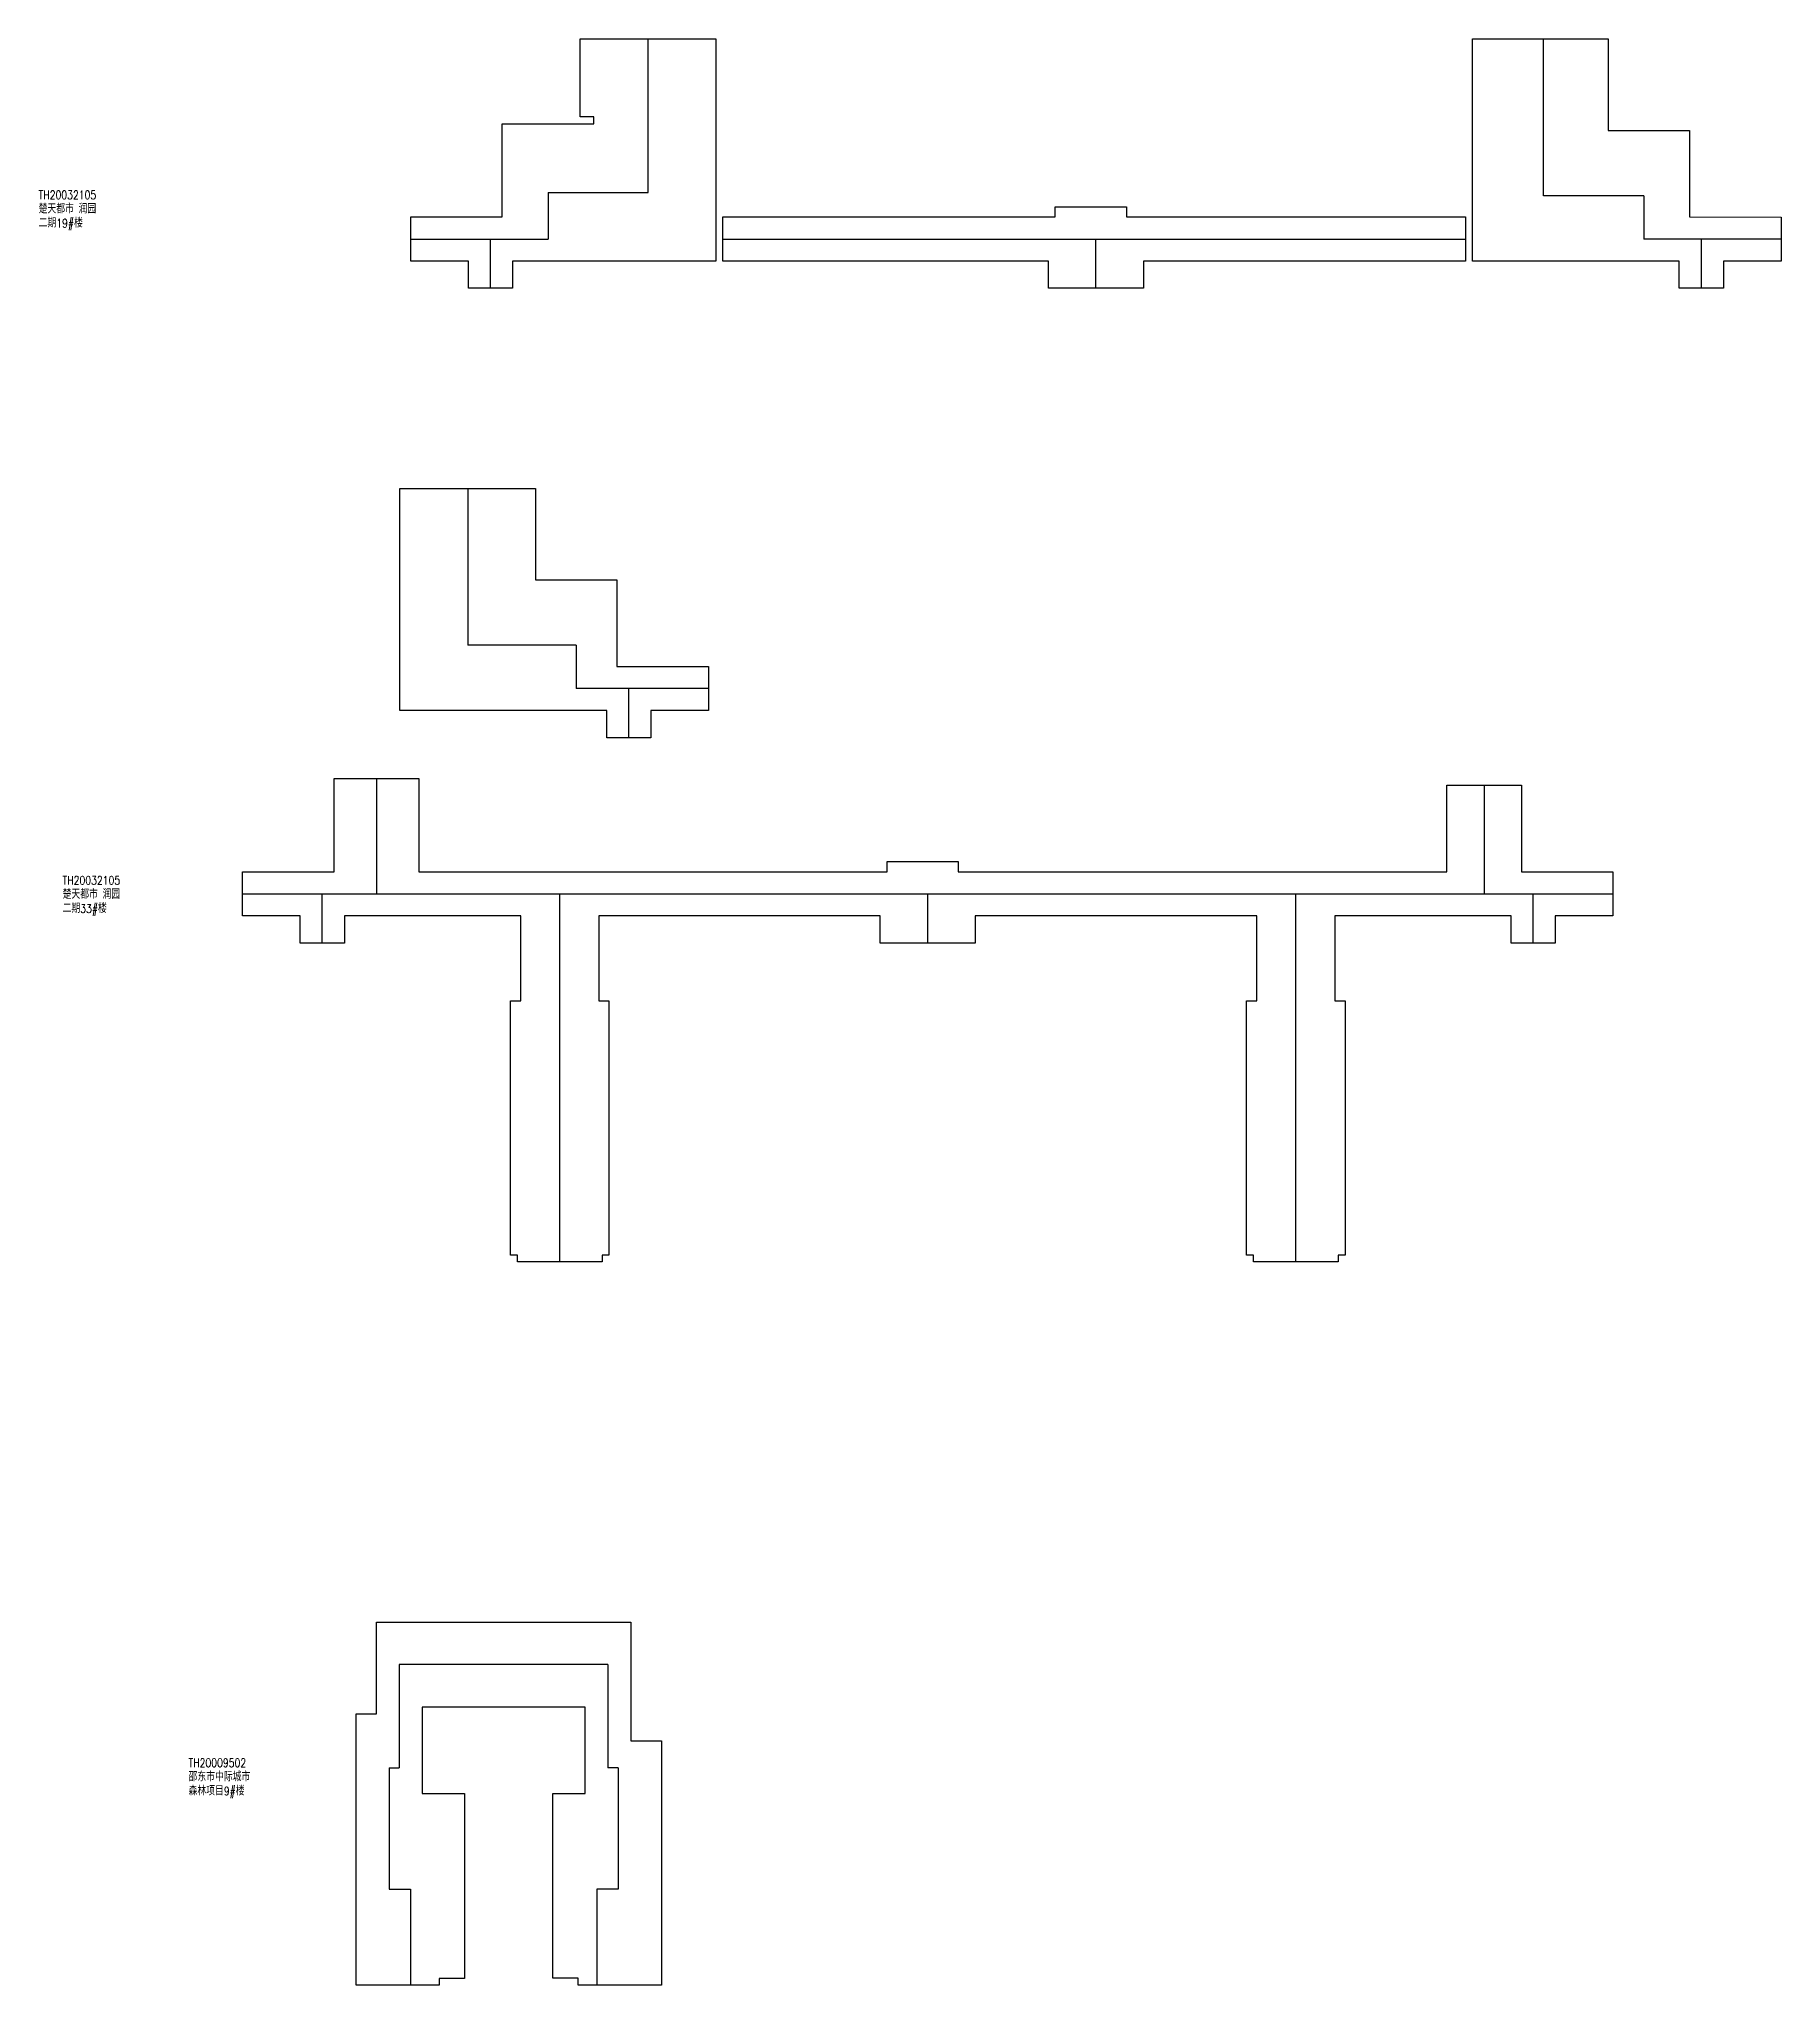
# Model space of a CAD drawing. Extents: x 562698 to 1410372, y 90292 to 698191.
# Drawn here: x 693969 to 745329, y 331332 to 388710 of the extents above; entities that cross this region are included whole.
import ezdxf

# ---------------------------------------------------------------- set-up
doc = ezdxf.new("R2010")
doc.units = 0
doc.header["$LTSCALE"] = 1000
doc.layers.add('2号角度', color=3, linetype='CONTINUOUS')
doc.layers.add('中心线示意', color=3, linetype='CONTINUOUS')
doc.layers.add('AD-AREA-OUTL', color=31, linetype='CONTINUOUS', plot=False)
doc.styles.add('_TEL_DIM', font='SIMPLEX.shx', dxfattribs={"width": 0.8, "height": 3.5, "bigfont": 'tssdchn.shx'})

msp = doc.modelspace()

# ---------------------------------------------------------------- texts
at = {"layer": '2号角度', "color": 3, "char_height": 250, "width": 1900, "attachment_point": 1, "style": '_TEL_DIM'}
for s, insert in [('TH20032105楚天都市 润园二期19#楼', (693961, 384236)), ('TH20032105楚天都市 润园二期33#楼', (694668, 364028)), ('TH20009502邵东市中际城市森林项目9#楼', (698381, 338010))]:
    msp.add_mtext(s, dxfattribs=dict(at, insert=insert))

# ---------------------------------------------------------------- linework, layer by layer
at = {"layer": 'AD-AREA-OUTL'}
for points in [[(710329, 386210), (710329, 386410), (709929, 386410), (709929, 388710), (713929, 388710), (713929, 382160), (707929, 382160), (707929, 381360), (706629, 381360), (706629, 382160), (704929, 382160), (704929, 383460), (707629, 383460), (707629, 386210)], [(745329, 383459), (745329, 382160), (743629, 382160), (743629, 381360), (742329, 381360), (742329, 382160), (736229, 382160), (736229, 388709), (740229, 388709), (740229, 386010), (742629, 386010), (742629, 383460)], [(736029, 383460), (736029, 382160), (726529, 382160), (726529, 381360), (723729, 381360), (723729, 382160), (714129, 382160), (714129, 383460), (723929, 383460), (723929, 383760), (726029, 383760), (726029, 383460)], [(713709, 370208), (713709, 368908), (712009, 368908), (712009, 368108), (710709, 368108), (710709, 368908), (704609, 368908), (704609, 375457), (708609, 375457), (708609, 372758), (711009, 372758), (711009, 370208)], [(732474, 352855), (732274, 352855), (732274, 352655), (729774, 352655), (729774, 352855), (729574, 352855), (729574, 360355), (729874, 360355), (729874, 362855), (721574, 362855), (721574, 362055), (718774, 362055), (718774, 362855), (710474, 362855), (710474, 360355), (710774, 360355), (710774, 352855), (710574, 352855), (710574, 352655), (708074, 352655), (708074, 352855), (707874, 352855), (707874, 360355), (708174, 360355), (708174, 362855), (702974, 362855), (702974, 362055), (701674, 362055), (701674, 362855), (699974, 362855), (699974, 364155), (702674, 364155), (702674, 366905), (705174, 366905), (705174, 364155), (718974, 364155), (718974, 364455), (721074, 364455), (721074, 364155), (735474, 364155), (735474, 366705), (737674, 366705), (737674, 364155), (740374, 364155), (740374, 362855), (738674, 362855), (738674, 362055), (737374, 362055), (737374, 362859), (732174, 362855), (732174, 360355), (732474, 360355)], [(712320, 331332), (709870, 331332), (709870, 331533), (709118, 331533), (709118, 336977), (710073, 336977), (710073, 339527), (705263, 339527), (705263, 336979), (706519, 336979), (706519, 331531), (705771, 331531), (705771, 331332), (703320, 331332), (703320, 339332), (703920, 339332), (703920, 342032), (711420, 342032), (711420, 338532), (712320, 338532)]]:
    msp.add_lwpolyline(points, close=True, dxfattribs=at)
at = {"layer": '中心线示意'}
for p, q in [((711929, 384185), (711929, 388710)), ((738329, 384085), (738329, 388710)), ((708979, 384185), (708979, 382810)), ((708979, 384185), (711929, 384185)), ((741279, 384085), (738329, 384085)), ((741279, 384085), (741279, 382810)), ((704929, 382810), (708979, 382810)), ((707279, 381360), (707279, 382810)), ((714129, 382810), (736029, 382810)), ((725129, 381360), (725129, 382810)), ((745329, 382810), (741279, 382810)), ((742979, 381360), (742979, 382810)), ((706609, 375457), (706609, 370833)), ((709809, 370833), (706609, 370833)), ((709809, 370833), (709809, 369558)), ((713709, 369558), (709809, 369558)), ((711359, 368108), (711359, 369558)), ((703924, 366905), (703924, 363505)), ((736574, 366705), (736574, 363505)), ((699974, 363505), (740374, 363505)), ((702324, 362055), (702324, 363505)), ((709324, 352655), (709324, 363505)), ((720174, 362055), (720174, 363505)), ((731024, 352655), (731024, 363505)), ((738024, 362055), (738024, 363505)), ((704592, 340780), (704592, 337740)), ((710745, 340780), (704592, 340780)), ((710745, 340780), (710745, 337740)), ((704292, 337740), (704592, 337740)), ((704292, 337740), (704292, 334156)), ((711045, 337740), (710745, 337740)), ((711045, 337740), (711045, 334156)), ((704292, 334156), (704919, 334156)), ((704919, 334156), (704919, 331332)), ((711045, 334156), (710417, 334156)), ((710417, 334156), (710417, 331332))]:
    msp.add_line(p, q, dxfattribs=at)

msp.set_redraw_order([(e.dxf.handle, doc.entitydb.next_handle()) for e in msp.query("TEXT MTEXT ATTDEF DIMENSION ARC_DIMENSION")])  # texts and dimensions are drawn at this point

doc.saveas('drawing.dxf')
